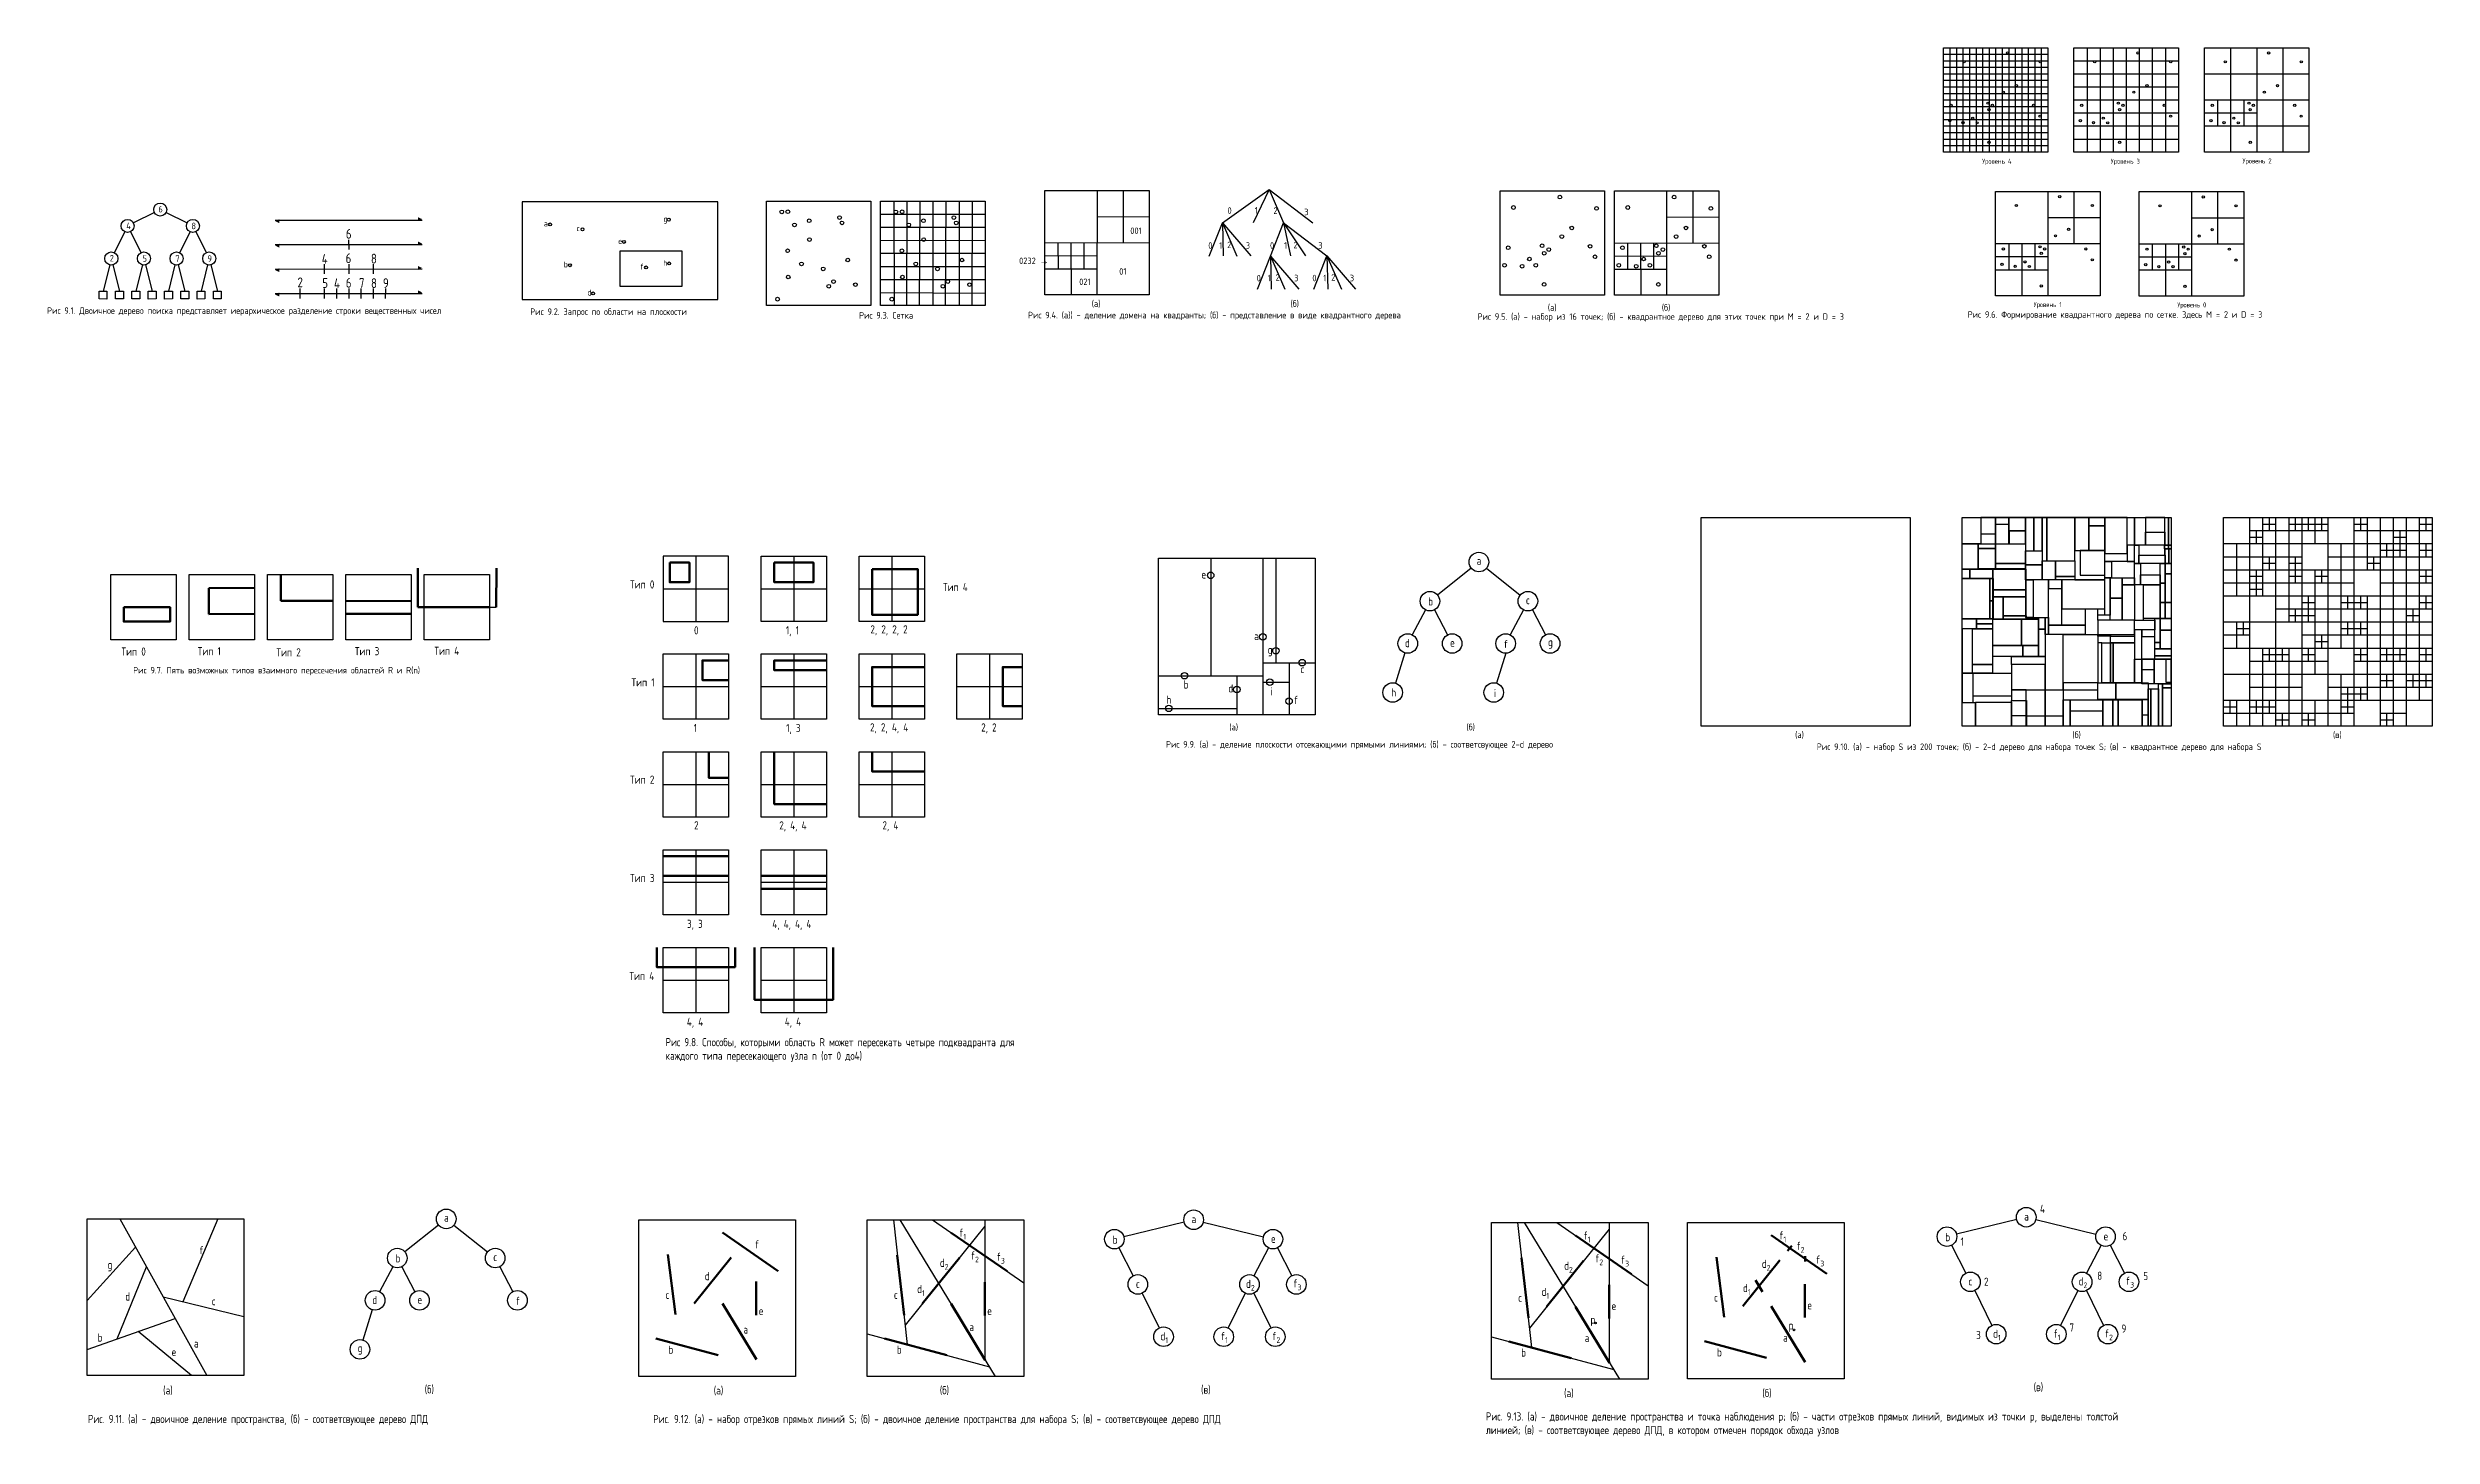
# Model space of a CAD drawing. Header units: millimetres. Extents: x -345 to 6961, y -3860 to 396.
import ezdxf

# ---------------------------------------------------------------- set-up
doc = ezdxf.new("R2010")
doc.units = ezdxf.units.MM
doc.styles.add('ГОСТ 2.304', font='CS_Gost2304.shx')

msp = doc.modelspace()

# ---------------------------------------------------------------- texts
at = {"ltscale": 100, "attachment_point": 1, "style": 'ГОСТ 2.304'}
for s, insert, char_height, width in [('Уровень 4', (5581.9, 55.8), 15, 101.293), ('Уровень 3', (5975.9, 55.7), 15, 101.293), ('Уровень 2', (6379.7, 56.8), 15, 101.293), ('4', (-104.1, -140.1), 20, 6.016), ('6', (-5.9, -88.7), 20, 6.016), ('8', (95.3, -140.1), 20, 6.016), ('a', (1175.1, -133.6), 18, 6.827), ('g', (1541.5, -119.2), 18, 6.827), ('0', (3269.8, -93.1), 20, 6.016), ('1', (3353, -92.3), 20, 6.016), ('2', (3410.5, -93.3), 20, 6.016), ('3', (3505, -97.1), 20, 6.016), ('6', (568.6, -159), 30, 9.024), ('c', (1275, -148.1), 18, 6.827), ('e', (1402.7, -187.2), 18, 6.827), ('001', (2972, -154.8), 20, 6.016), ('0', (3210.9, -200.1), 20, 6.016), ('1', (3244.3, -199.9), 20, 6.016), ('2', (3268.9, -198.1), 20, 6.016), ('3', (3325.8, -200), 20, 6.016), ('0', (3400, -199.9), 20, 6.016), ('1', (3443.3, -199.7), 20, 6.016), ('2', (3471.9, -198.7), 20, 6.016), ('3', (3547.8, -199.8), 20, 6.016), ('2', (-154.8, -239), 20, 6.016), ('5', (-54.3, -239.7), 20, 6.016), ('7', (46.3, -240.1), 20, 20.219), ('9', (144.5, -240), 20, 6.016), ('4', (494.8, -235.8), 30, 9.024), ('6', (567.9, -233.9), 30, 9.024), ('8', (645.4, -235.3), 30, 9.024), ('b', (1236.1, -259), 18, 6.827), ('f', (1469.9, -265.9), 18, 6.827), ('h', (1541, -254.2), 18, 6.827), ('0232 {\\fArial|b0|i0|c0|p0;→}', (2631.3, -247), 20, 104.076), ('01', (2938, -279.3), 20, 6.016), ('2', (420.4, -307.9), 30, 9.024), ('5', (496.4, -310.1), 30, 9.024), ('4', (532.2, -310.9), 30, 9.024), ('6', (568.3, -309.2), 30, 9.024), ('7', (608.7, -310.1), 30, 9.024), ('8', (645.5, -310.4), 30, 9.024), ('9', (682.2, -310.3), 30, 9.024), ('d', (1308.5, -345.3), 18, 6.827), ('021', (2815.5, -311.2), 20, 6.016), ('0', (3359.1, -299.9), 20, 6.016), ('1', (3392.5, -299.7), 20, 6.016), ('2', (3417.1, -297.9), 20, 6.016), ('3', (3474.1, -299.8), 20, 6.016), ('0', (3529.7, -299.8), 20, 6.016), ('1', (3563.1, -299.6), 20, 6.016), ('2', (3587.6, -297.8), 20, 6.016), ('3', (3644.6, -299.7), 20, 6.016), ('Рис 9.1. Двоичное дерево поиска представляет иерархическое разделение строки вещественных чисел', (-346.8, -399.6), 20, 1556.834), ('Рис 9.2. Запрос по области на плоскости', (1133.4, -402.8), 20, 549.093), ('Рис 9.3. Сетка', (2140.9, -414.1), 20, 277.838), ('Рис 9.4. (а)) - деление домена на квадранты; (б) - представление в виде квадрантного дерева', (2658.5, -413.3), 20, 1267.708), ('(а)', (2853.7, -378.3), 20, 39.61), ('(б)', (3462.7, -378.3), 20, 39.61), ('Рис 9.5. (a) - набор из 16 точек; (б) - квадрантное дерево для этих точек при М = 2 и D = 3', (4035.8, -417.8), 20, 1213.944), ('(а)', (4251.1, -390.3), 20, 39.61), ('(б)', (4600.4, -390.2), 20, 39.61), ('Рис 9.6. Формирование квадрантного дерева по сетке. Здесь M = 2 и D = 3', (5537.4, -411.5), 20, 984.258), ('Уровень 1', (5739.7, -383.7), 15, 101.293), ('Уровень 0', (6179.7, -384.5), 15, 101.293), ('Тип 0', (1439.1, -1236.5), 25, 150.997), ('e', (3189.7, -1205.8), 25, 7.178), ('a', (4033.2, -1163.8), 25, 7.178), ('Тип 4', (2397.8, -1244.5), 25, 150.997), ('b', (3884.7, -1288.5), 25, 7.178), ('c', (4183.9, -1284.5), 25, 7.178), ('0', (1635.2, -1377.1), 25, 25), ('1, 1', (1916.7, -1376.8), 25, 50.521), ('2, 2, 2, 2', (2175.7, -1374.2), 25, 147.021), ('Тип 0', (-118.9, -1442.1), 25, 150.997), ('Тип 1', (114.5, -1441), 25, 150.997), ('Тип 2', (355.9, -1444.4), 25, 150.997), ('Тип 3', (596.1, -1441), 25, 150.997), ('Тип 4', (839.8, -1439.9), 25, 150.997), ('a', (3351.5, -1394.6), 25, 7.178), ('g', (3392.9, -1436.5), 25, 7.178), ('d', (3813.4, -1416.2), 25, 7.178), ('e', (3951.6, -1415), 25, 7.178), ('f', (4116.1, -1419.1), 25, 7.178), ('g', (4251.8, -1413.1), 25, 7.178), ('Рис 9.7. Пять возможных типов взаимного пересечения областей R и R(n) ', (-83.1, -1501.8), 20, 959.933), ('c', (3493.2, -1495.9), 25, 7.178), ('Тип 1', (1443.7, -1536.6), 25, 150.997), ('h', (3083.1, -1589.8), 25, 7.178), ('b', (3135.1, -1543.1), 25, 7.178), ('d', (3272.4, -1555), 25, 7.178), ('i', (3400.6, -1564.1), 25, 7.178), ('f', (3473.4, -1590.4), 25, 7.178), ('h', (3771.6, -1567.2), 25, 7.178), ('i', (4086, -1569.7), 25, 7.178), ('1', (1634.6, -1676.4), 25, 25), ('1, 3', (1917.6, -1676.6), 25, 55.505), ('2, 2, 4, 4', (2174.6, -1674.5), 25, 147.021), ('2, 2', (2515.1, -1674.7), 25, 78.833), ('(а)', (3275.3, -1676.3), 20, 39.61), ('(б)', (4001.8, -1676.2), 20, 39.61), ('Рис 9.9. (а) - деление плоскости отсекающими прямыми линиями; (б) - соответсвующее 2-d дерево', (3081.2, -1729), 20, 1323.004), ('(а)', (5008.8, -1699.9), 20, 39.61), ('Рис 9.10. (а) - набор S из 200 точек; (б) - 2-d дерево для набора точек S; (в) - квадрантное дерево для набора S', (5075.3, -1736.4), 20, 1999.501), ('(б)', (5858.1, -1699.8), 20, 39.61), ('(в)', (6656.6, -1700), 20, 39.61), ('Тип 2', (1439.3, -1834.8), 25, 150.997), ('2', (1635.5, -1974.8), 25, 42.944), ('2, 4, 4', (1896.5, -1975), 25, 147.021), ('2, 4', (2212.6, -1974.9), 25, 87.805), ('Тип 3', (1439.2, -2136.1), 25, 150.997), ('3, 3', (1613.8, -2276.8), 25, 77.038), ('4, 4, 4, 4', (1875.1, -2277.4), 25, 147.021), ('Тип 4', (1437.4, -2436.6), 25, 150.997), ('4, 4', (1613.3, -2577.2), 25, 98.571), ('4, 4', (1913.3, -2576.8), 25, 98.571), ('Рис 9.8. Способы, которыми область R может пересекать четыре подквадранта для каждого типа пересекающего узла n (от 0 до4) ', (1548, -2639.4), 25, 1151.888), ('a', (869.3, -3177.3), 25, 7.178), ('a', (3159.6, -3181.7), 25, 7.178), ('a', (5710.5, -3173.9), 25, 7.178), ('4', (5758.9, -3150.4), 25, 7.178), ('f', (119.7, -3277.2), 25, 7.178), ('f', (1822.1, -3259), 25, 7.178), ('\\A1;f{\\H0.70x;\\S^ 1;}', (2447.6, -3223.4), 25, 36.686), ('b', (2918.1, -3244.8), 25, 7.178), ('e', (3402.8, -3242.1), 25, 7.178), ('\\A1;f{\\H0.70x;\\S^ 1;}', (4360.3, -3232.2), 25, 36.686), ('\\A1;f{\\H0.70x;\\S^ 1;}', (4960.2, -3231.8), 25, 36.686), ('\\A1;f{\\H0.70x;\\S^ 2;}', (5012.9, -3263.9), 25, 26.761), ('b', (5469, -3237), 25, 7.178), ('1', (5515.7, -3250.8), 25, 7.178), ('e', (5953.7, -3234.3), 25, 7.178), ('6', (6011.8, -3234.1), 25, 7.178), ('g', (-161.9, -3321.6), 25, 7.178), ('b', (720.8, -3301.9), 25, 7.178), ('c', (1020, -3297.9), 25, 7.178), ('d', (1668.2, -3356.5), 25, 7.178), ('\\A1;d{\\H0.70x;\\S^ 2;}', (2388.5, -3315.9), 25, 49.048), ('\\A1;f{\\H0.70x;\\S^ 2;}', (2483.4, -3293.3), 25, 26.761), ('\\A1;f{\\H0.70x;\\S^ 3;}', (2562.5, -3297.2), 25, 38.104), ('\\A1;d{\\H0.70x;\\S^ 2;}', (4301.2, -3324.7), 25, 49.048), ('\\A1;f{\\H0.70x;\\S^ 2;}', (4396.1, -3302), 25, 26.761), ('\\A1;f{\\H0.70x;\\S^ 3;}', (4475.2, -3306), 25, 38.104), ('\\A1;d{\\H0.70x;\\S^ 2;}', (4906.8, -3319), 25, 49.048), ('\\A1;f{\\H0.70x;\\S^ 3;}', (5072.9, -3305.7), 25, 38.104), ('8', (5934.4, -3355.3), 25, 7.178), ('5', (6075.6, -3356.1), 25, 7.178), ('d', (-107.4, -3419.1), 25, 7.178), ('d', (649.5, -3429.6), 25, 7.178), ('f', (1089.2, -3432.5), 25, 7.178), ('c', (1547.6, -3413.9), 25, 7.178), ('c', (2247.6, -3413.9), 25, 7.178), ('\\A1;d{\\H0.70x;\\S^ 1;}', (2319, -3396.2), 25, 43.465), ('c', (2989, -3380.5), 25, 7.178), ('\\A1;d{\\H0.70x;\\S^ 2;}', (3326.5, -3380.2), 25, 42.357), ('\\A1;f{\\H0.70x;\\S^ 3;}', (3471.5, -3378.7), 25, 29.242), ('c', (4160.2, -3422.7), 25, 7.178), ('\\A1;d{\\H0.70x;\\S^ 1;}', (4231.7, -3404.9), 25, 43.465), ('c', (4760.2, -3422.1), 25, 7.178), ('\\A1;d{\\H0.70x;\\S^ 1;}', (4849, -3393.1), 25, 43.465), ('c', (5539.9, -3372.6), 25, 7.178), ('2', (5587.5, -3373.7), 25, 7.178), ('\\A1;d{\\H0.70x;\\S^ 2;}', (5877.4, -3372.4), 25, 42.357), ('\\A1;f{\\H0.70x;\\S^ 3;}', (6022.3, -3370.9), 25, 29.242), ('c', (157.5, -3433.3), 25, 7.178), ('e', (787.7, -3428.4), 25, 7.178), ('e', (1833.5, -3463.1), 25, 7.178), ('e', (2533.5, -3463.1), 25, 7.178), ('p', (4381.7, -3489.6), 25, 7.178), ('e', (4446.1, -3447.9), 25, 7.178), ('e', (5046.1, -3445.8), 25, 7.178), ('b', (-192, -3544.8), 25, 7.178), ('a', (103.2, -3563), 25, 7.178), ('a', (1786.6, -3520.1), 25, 7.178), ('a', (2479, -3512.6), 25, 7.178), ('\\A1;d{\\H0.70x;\\S^ 1;}', (3064.3, -3540.9), 25, 52.902), ('\\A1;f{\\H0.70x;\\S^ 1;}', (3249.5, -3540.4), 25, 29.242), ('\\A1;f{\\H0.70x;\\S^ 2;}', (3406.9, -3540.2), 25, 29.242), ('a', (4364.2, -3546.2), 25, 7.178), ('a', (4971.8, -3545.1), 25, 7.178), ('p', (4989.3, -3507.6), 25, 7.178), ('3', (5563.5, -3537.2), 25, 7.178), ('\\A1;d{\\H0.70x;\\S^ 1;}', (5615.2, -3533), 25, 52.902), ('\\A1;f{\\H0.70x;\\S^ 1;}', (5800.4, -3532.6), 25, 29.242), ('7', (5849.1, -3514), 25, 7.178), ('\\A1;f{\\H0.70x;\\S^ 2;}', (5957.8, -3532.4), 25, 29.242), ('9', (6008.6, -3517.2), 25, 7.178), ('e', (34.5, -3589), 25, 7.178), ('g', (604.8, -3577.1), 25, 7.178), ('b', (1556.9, -3581.9), 25, 7.178), ('b', (2256.9, -3581.9), 25, 7.178), ('b', (4169.5, -3590.7), 25, 7.178), ('b', (4769.5, -3590.1), 25, 7.178), ('(а)', (8.8, -3706.5), 25, 7.178), ('(б)', (810.2, -3703.6), 25, 7.178), ('(а)', (1695.7, -3706.9), 25, 7.178), ('(б)', (2388.4, -3706.3), 25, 7.178), ('(в)', (3188.7, -3704.5), 25, 7.178), ('(а)', (4301, -3715), 25, 7.178), ('(б)', (4908.4, -3715), 25, 7.178), ('(в)', (5739.6, -3696.7), 25, 7.178), ('Рис. 9.11. (а) - двоичное деление пространства, (б) - соответсвующее дерево ДПД', (-221.6, -3794.3), 25, 1981.806), ('Рис. 9.12. (а) - набор отрезков прямых линий S; (б) - двоичное деление пространства для набора S; (в) - соответсвующее дерево ДПД', (1510.3, -3794.5), 25, 1981.806), ('Рис. 9.13. (а) - двоичное деление пространства и точка наблюдения p; (б) - части отрезков прямых линий, видимых из точки p, выделены толстой линией; (в) - соответсвующее дерево ДПД, в котором отмечен порядок обхода узлов', (4061.2, -3786.7), 25, 1981.806)]:
    msp.add_mtext(s, dxfattribs=dict(at, insert=insert, char_height=char_height, width=width))
at = {"ltscale": 100, "char_height": 15, "width": 14.624, "attachment_point": 1, "style": 'ГОСТ 2.304'}
for insert, rotation in [((367.5, -125), 270), ((786.9, -139.5), 90), ((367.5, -200), 270), ((787, -214.4), 90), ((367.4, -275), 270), ((786.9, -289.2), 90), ((367.4, -350), 270), ((786.9, -364.1), 90)]:
    msp.add_mtext('{\\fArial|b0|i0|c0|p0;▼}', dxfattribs=dict(at, insert=insert, rotation=rotation))

# ---------------------------------------------------------------- linework, layer by layer
at = {"ltscale": 100}
for p, q in [((5463.1, 376.4), (5783.1, 376.4)), ((5483.1, 396.4), (5483.1, 76.4)), ((5503.1, 396.4), (5503.1, 76.4)), ((5523.1, 396.4), (5523.1, 76.4)), ((5543.1, 396.4), (5543.1, 76.4)), ((5563.1, 396.4), (5563.1, 76.4)), ((5583.1, 396.4), (5583.1, 76.4)), ((5603.1, 396.4), (5603.1, 76.4)), ((5623.1, 396.4), (5623.1, 76.4)), ((5643.1, 396.4), (5643.1, 76.4)), ((5663.1, 396.4), (5663.1, 76.4)), ((5683.1, 396.4), (5683.1, 76.4)), ((5703.1, 396.4), (5703.1, 76.4)), ((5723.1, 396.4), (5723.1, 76.4)), ((5743.1, 396.4), (5743.1, 76.4)), ((5763.1, 396.4), (5763.1, 76.4)), ((5903.1, 396.4), (5903.1, 76.4)), ((5943.1, 396.4), (5943.1, 76.4)), ((5983.1, 396.4), (5983.1, 76.4)), ((6023.1, 396.4), (6023.1, 76.4)), ((6063.1, 396.4), (6063.1, 76.4)), ((6103.1, 396.4), (6103.1, 76.4)), ((6143.1, 396.4), (6143.1, 76.4)), ((6343.1, 396.4), (6343.1, 76.4)), ((6423.1, 396.4), (6423.1, 76.4)), ((6503.1, 396.4), (6503.1, 76.4)), ((5463.1, 356.4), (5783.1, 356.4)), ((5463.1, 336.4), (5783.1, 336.4)), ((5463.1, 316.4), (5783.1, 316.4)), ((5463.1, 296.4), (5783.1, 296.4)), ((5863.1, 356.4), (6183.1, 356.4)), ((5863.1, 316.4), (6183.1, 316.4)), ((6263.1, 316.4), (6583.1, 316.4)), ((5463.1, 276.4), (5783.1, 276.4)), ((5463.1, 256.4), (5783.1, 256.4)), ((5463.1, 236.4), (5783.1, 236.4)), ((5863.1, 276.4), (6183.1, 276.4)), ((5863.1, 236.4), (6183.1, 236.4)), ((6263.1, 236.4), (6583.1, 236.4)), ((6303.1, 236.4), (6303.1, 156.4)), ((6383.1, 236.4), (6383.1, 156.4)), ((5463.1, 216.4), (5783.1, 216.4)), ((5463.1, 196.4), (5783.1, 196.4)), ((5463.1, 176.4), (5783.1, 176.4)), ((5463.1, 156.4), (5783.1, 156.4)), ((5863.1, 196.4), (6183.1, 196.4)), ((5863.1, 156.4), (6183.1, 156.4)), ((6263.1, 196.4), (6423.1, 196.4)), ((6263.1, 156.4), (6583.1, 156.4)), ((5463.1, 136.4), (5783.1, 136.4)), ((5463.1, 116.4), (5783.1, 116.4)), ((5463.1, 96.4), (5783.1, 96.4)), ((5863.1, 116.4), (6183.1, 116.4)), ((2870, -41.2), (2869.4, -361.2)), ((2950, -41.2), (2950, -201.2)), ((3254, -140.3), (3396.9, -38.4)), ((3396.9, -38.4), (3348.3, -140.2)), ((3396.9, -38.4), (3441.4, -140.3)), ((3396.9, -38.4), (3530.7, -140.2)), ((4615, -42.3), (4614.4, -362.3)), ((4695, -42.3), (4695, -202.3)), ((5783.1, -44.1), (5783.1, -364.1)), ((5863.1, -44.1), (5863.1, -204.1)), ((6223.1, -44.8), (6223.1, -364.8)), ((6303.1, -44.8), (6303.1, -204.8)), ((-17.9, -108.9), (-82.1, -141)), ((17.9, -108.9), (82.1, -141)), ((352.2, -132.2), (802.2, -132.2)), ((2207.1, -113.9), (2527.1, -113.9)), ((2247.1, -73.9), (2248.6, -393.9)), ((2287.1, -73.9), (2286.4, -393.9)), ((2327.1, -73.9), (2324.8, -393.9)), ((2367.1, -73.9), (2367, -393.9)), ((2407.1, -73.9), (2405.1, -393.9)), ((2447.1, -73.9), (2447.9, -393.9)), ((2487.1, -73.9), (2486.7, -393.9)), ((2870, -121.2), (3030, -122)), ((3213.9, -242.2), (3254, -140.3)), ((3254, -140.3), (3256.5, -242.1)), ((3254, -140.3), (3298.5, -242.2)), ((3254, -140.3), (3341, -242.1)), ((3401.3, -242.2), (3441.4, -140.3)), ((3441.4, -140.3), (3463, -242.1)), ((3441.4, -140.3), (3508.2, -242.1)), ((3441.4, -140.3), (3574.3, -242.1)), ((4615, -122.3), (4775, -123.1)), ((5783.1, -124.1), (5943.1, -124.1)), ((6223.1, -124.8), (6383.1, -124.8)), ((-108.9, -167.8), (-141.1, -232)), ((-91.1, -167.8), (-58.9, -232)), ((91.1, -167.8), (58.9, -232)), ((108.9, -167.8), (141.1, -232)), ((352.2, -207.2), (802.2, -207.1)), ((577.1, -192.2), (577.2, -222.2)), ((2207.1, -153.9), (2527.1, -153.4)), ((2207.1, -193.9), (2527.1, -194.3)), ((2710, -201.2), (3030, -201.4)), ((2750, -201.2), (2750.7, -281.1)), ((2790, -201.2), (2791.1, -361.1)), ((2830, -201.2), (2829.6, -281.2)), ((4455, -202.3), (4775, -202.5)), ((4495, -202.3), (4495.6, -282.3)), ((4535, -202.3), (4536.1, -362.3)), ((4575, -202.3), (4574.6, -282.3)), ((5623.1, -204.1), (5943.1, -204.1)), ((5663.1, -204.1), (5663.1, -284.1)), ((5703.1, -204.1), (5703.1, -364.1)), ((5743.1, -204.1), (5743.1, -284.1)), ((6063.1, -204.8), (6383.1, -204.8)), ((6103.1, -204.8), (6103.1, -284.8)), ((6143.1, -204.8), (6143.1, -364.8)), ((6183.1, -204.8), (6183.1, -284.8)), ((-154.9, -269.3), (-175, -349.9)), ((-145.1, -269.3), (-125, -349.9)), ((-54.9, -269.3), (-75, -349.9)), ((-45.1, -269.3), (-25, -349.9)), ((45.1, -269.3), (25, -349.9)), ((54.9, -269.3), (75, -349.9)), ((145.1, -269.3), (125, -349.9)), ((154.9, -269.3), (175, -349.9)), ((352.2, -282.2), (802.2, -282)), ((502.2, -267.2), (502, -297.2)), ((577.2, -267.2), (577.2, -297.2)), ((652.2, -267.2), (652.1, -297.2)), ((2207.1, -233.9), (2527.1, -234)), ((2207.1, -273.9), (2527.1, -274)), ((2710, -241.2), (2870, -241)), ((2710, -281.2), (2870, -281.4)), ((3361.3, -344), (3401.3, -242.2)), ((3401.3, -242.2), (3403.8, -344)), ((3401.3, -242.2), (3445.8, -344)), ((3401.3, -242.2), (3488.4, -343.9)), ((3534.2, -343.9), (3574.3, -242.1)), ((3574.3, -242.1), (3576.8, -343.9)), ((3574.3, -242.1), (3618.8, -343.9)), ((3574.3, -242.1), (3661.4, -343.8)), ((4455, -242.3), (4615, -242.1)), ((4455, -282.3), (4615, -282.5)), ((5623.1, -244.1), (5783.1, -244.1)), ((5623.1, -284.1), (5783.1, -284.1)), ((6063.1, -244.8), (6223.1, -244.8)), ((6063.1, -284.8), (6223.1, -284.8)), ((352.2, -357.2), (802.2, -356.8)), ((427.2, -342.2), (427.3, -372.2)), ((502.2, -342.2), (502.1, -372.2)), ((539.7, -342.2), (539.6, -372.2)), ((577.2, -342.2), (577.3, -372.2)), ((614.7, -342.2), (614.7, -372.2)), ((652.2, -342.2), (651.9, -372.2)), ((689.7, -342.2), (689.5, -372.2)), ((2207.1, -313.9), (2527.1, -313.7)), ((2207.1, -353.9), (2527.1, -355.6)), ((5622.9, -1095.2), (5577.7, -1095.2)), ((5622.9, -1064.1), (5663.8, -1064.1)), ((5622.9, -1124.5), (5622.9, -1095.2)), ((6401, -1043.8), (6401, -1683.8)), ((6401, -1083.8), (6641, -1083.8)), ((6421, -1083.8), (6421, -1123.8)), ((6441, -1043.8), (6441, -1283.8)), ((6441, -1063.8), (6481, -1063.8)), ((6461, -1043.8), (6461, -1083.8)), ((6481, -1043.8), (6481, -1683.8)), ((6521, -1043.8), (6521, -1363.8)), ((6521, -1063.8), (6641, -1063.8)), ((6541, -1043.8), (6541, -1083.8)), ((6561, -1043.8), (6561, -1683.8)), ((6581, -1043.8), (6581, -1083.8)), ((6601, -1043.8), (6601, -1123.8)), ((6621, -1043.8), (6621, -1083.8)), ((6641, -1043.8), (6641, -1683.8)), ((6721, -1043.8), (6721, -1683.8)), ((6721, -1063.8), (6761, -1063.8)), ((6721, -1083.8), (6961, -1083.8)), ((6741, -1043.8), (6741, -1083.8)), ((6761, -1043.8), (6761, -1203.8)), ((6801, -1043.8), (6801, -1683.8)), ((6841, -1043.8), (6841, -1683.8)), ((6861, -1083.8), (6861, -1163.8)), ((6881, -1043.8), (6881, -1683.8)), ((6921, -1043.8), (6921, -1603.8)), ((6921, -1063.8), (6961, -1063.8)), ((6941, -1043.8), (6941, -1083.8)), ((1640.9, -1162), (1640.9, -1362)), ((1940.9, -1162), (1940.9, -1362)), ((2240.9, -1162), (2240.9, -1362)), ((3218.2, -1168.7), (3218.2, -1528.7)), ((3378.2, -1168.7), (3378.2, -1648.7)), ((3418.2, -1168.7), (3418.2, -1488.7)), ((5577.7, -1124.5), (5521, -1124.5)), ((6321, -1123.8), (6961, -1123.8)), ((6321, -1163.8), (6561, -1163.8)), ((6361, -1123.8), (6361, -1283.8)), ((6401, -1103.8), (6441, -1103.8)), ((6461, -1163.8), (6461, -1203.8)), ((6541, -1163.8), (6541, -1243.8)), ((6641, -1163.8), (6961, -1163.8)), ((6681, -1123.8), (6681, -1443.8)), ((6781, -1163.8), (6781, -1203.8)), ((6801, -1143.8), (6881, -1143.8)), ((6821, -1123.8), (6821, -1163.8)), ((6841, -1103.8), (6881, -1103.8)), ((6921, -1143.8), (6961, -1143.8)), ((6941, -1123.8), (6941, -1163.8)), ((4016.6, -1199), (3913.5, -1281.5)), ((4063.5, -1199), (4166.6, -1281.5)), ((5865.8, -1234.4), (5957.3, -1234.4)), ((5957.3, -1234.4), (5957.3, -1228.4)), ((6321, -1203.8), (6961, -1203.8)), ((6401, -1223.8), (6441, -1223.8)), ((6421, -1203.8), (6421, -1283.8)), ((6441, -1183.8), (6481, -1183.8)), ((6521, -1183.8), (6561, -1183.8)), ((6521, -1223.8), (6561, -1223.8)), ((6601, -1203.8), (6601, -1523.8)), ((6601, -1223.8), (6641, -1223.8)), ((6621, -1203.8), (6621, -1243.8)), ((6761, -1183.8), (6801, -1183.8)), ((6921, -1223.8), (6961, -1223.8)), ((6941, -1203.8), (6941, -1243.8)), ((1540.9, -1262), (1740.9, -1262)), ((1840.9, -1262), (2040.9, -1262)), ((2140.9, -1262), (2340.9, -1262)), ((6321, -1243.8), (6721, -1243.8)), ((6321, -1283.8), (6961, -1283.8)), ((6401, -1263.8), (6441, -1263.8)), ((6561, -1303.8), (6601, -1303.8)), ((6581, -1283.8), (6581, -1363.8)), ((6681, -1303.8), (6761, -1303.8)), ((6701, -1283.8), (6701, -1323.8)), ((6741, -1283.8), (6741, -1323.8)), ((6761, -1283.8), (6761, -1603.8)), ((6801, -1243.8), (6961, -1243.8)), ((6921, -1303.8), (6961, -1303.8)), ((6941, -1283.8), (6941, -1323.8)), ((1009.3, -1318.9), (1029.3, -1318.9)), ((3876.1, -1326.8), (3835.9, -1403.4)), ((3904, -1326.8), (3944.1, -1403.4)), ((4176.1, -1326.8), (4135.9, -1403.4)), ((4204, -1326.8), (4244.1, -1403.4)), ((5936.4, -1358.9), (5936.4, -1323.2)), ((5957.3, -1343.1), (5936.4, -1343.1)), ((6321, -1363.8), (6961, -1363.8)), ((6361, -1363.8), (6361, -1443.8)), ((6361, -1383.8), (6401, -1383.8)), ((6381, -1363.8), (6381, -1403.8)), ((6481, -1323.8), (6961, -1323.8)), ((6521, -1343.8), (6601, -1343.8)), ((6541, -1323.8), (6541, -1363.8)), ((6681, -1383.8), (6761, -1383.8)), ((6701, -1363.8), (6701, -1403.8)), ((6741, -1363.8), (6741, -1403.8)), ((6881, -1343.8), (6921, -1343.8)), ((6901, -1323.8), (6901, -1363.8)), ((3813.2, -1458.6), (3784.6, -1551.6)), ((4122.3, -1459.9), (4094.1, -1551.6)), ((5948.9, -1427.7), (5936.4, -1427.7)), ((6321, -1403.8), (6401, -1403.8)), ((6321, -1443.8), (6961, -1443.8)), ((6441, -1443.8), (6441, -1683.8)), ((6461, -1443.8), (6461, -1483.8)), ((6501, -1443.8), (6501, -1483.8)), ((6521, -1443.8), (6521, -1683.8)), ((6561, -1403.8), (6961, -1403.8)), ((6581, -1443.8), (6581, -1483.8)), ((6601, -1423.8), (6641, -1423.8)), ((6621, -1403.8), (6621, -1443.8)), ((6741, -1443.8), (6741, -1483.8)), ((6821, -1443.8), (6821, -1483.8)), ((6861, -1443.8), (6861, -1483.8)), ((6941, -1443.8), (6941, -1483.8)), ((1640.9, -1462), (1640.9, -1662)), ((1940.9, -1462), (1940.9, -1662)), ((2240.9, -1462), (2240.9, -1662)), ((2540.9, -1462), (2540.9, -1662)), ((3058.2, -1528.7), (3378.2, -1528.7)), ((3298.2, -1528.7), (3298.2, -1648.7)), ((3378.2, -1488.7), (3538.2, -1488.7)), ((3458.2, -1488.7), (3458.2, -1648.7)), ((5672, -1493.9), (5672, -1470)), ((6070.7, -1478.3), (6109, -1478.3)), ((6321, -1523.8), (6961, -1523.8)), ((6401, -1483.8), (6641, -1483.8)), ((6441, -1463.8), (6521, -1463.8)), ((6561, -1463.8), (6601, -1463.8)), ((6681, -1523.8), (6681, -1683.8)), ((6721, -1463.8), (6761, -1463.8)), ((6721, -1483.8), (6961, -1483.8)), ((6801, -1463.8), (6881, -1463.8)), ((6821, -1523.8), (6821, -1563.8)), ((6901, -1523.8), (6901, -1563.8)), ((6921, -1463.8), (6961, -1463.8)), ((6941, -1523.8), (6941, -1563.8)), ((1540.9, -1562), (1740.9, -1562)), ((1840.9, -1562), (2040.9, -1562)), ((2140.9, -1562), (2340.9, -1562)), ((2440.9, -1562), (2640.9, -1562)), ((3378.2, -1548.7), (3458.2, -1548.7)), ((6321, -1603.8), (6961, -1603.8)), ((6341, -1603.8), (6341, -1643.8)), ((6361, -1603.8), (6361, -1683.8)), ((6401, -1563.8), (6561, -1563.8)), ((6421, -1603.8), (6421, -1643.8)), ((6461, -1603.8), (6461, -1643.8)), ((6601, -1603.8), (6601, -1683.8)), ((6641, -1563.8), (6961, -1563.8)), ((6681, -1583.8), (6761, -1583.8)), ((6701, -1563.8), (6701, -1643.8)), ((6741, -1563.8), (6741, -1603.8)), ((6801, -1543.8), (6841, -1543.8)), ((6881, -1543.8), (6961, -1543.8)), ((3058.2, -1628.7), (3298.2, -1628.7)), ((5717.7, -1651.2), (5672, -1651.2)), ((6321, -1623.8), (6361, -1623.8)), ((6321, -1643.8), (6721, -1643.8)), ((6401, -1623.8), (6481, -1623.8)), ((6481, -1663.8), (6521, -1663.8)), ((6501, -1643.8), (6501, -1683.8)), ((6561, -1663.8), (6601, -1663.8)), ((6581, -1643.8), (6581, -1683.8)), ((6681, -1623.8), (6721, -1623.8)), ((6801, -1643.8), (6881, -1643.8)), ((6801, -1663.8), (6841, -1663.8)), ((6821, -1643.8), (6821, -1683.8)), ((1640.9, -1762), (1640.9, -1962)), ((1940.9, -1762), (1940.9, -1962)), ((2240.9, -1762), (2240.9, -1962)), ((1540.9, -1862), (1740.9, -1862)), ((1840.9, -1862), (2040.9, -1862)), ((2140.9, -1862), (2340.9, -1862)), ((1640.9, -2062), (1640.9, -2262)), ((1940.9, -2062), (1940.9, -2262)), ((1540.9, -2162), (1740.9, -2162)), ((1840.9, -2162), (2040.9, -2162)), ((1640.9, -2362), (1640.9, -2562)), ((1940.9, -2362), (1940.9, -2562)), ((1540.9, -2462), (1740.9, -2462)), ((1840.9, -2462), (2040.9, -2462)), ((-123.9, -3193.7), (143.1, -3673.7)), ((176.1, -3193.7), (69.6, -3447.9)), ((852.7, -3212.4), (749.5, -3294.9)), ((899.5, -3212.4), (1002.7, -3294.9)), ((1546.1, -3196.3), (1546.1, -3196.3)), ((1546.1, -3196.3), (1546.1, -3196.3)), ((2246.1, -3196.3), (2288.4, -3579.1)), ((2266.1, -3196.3), (2558.2, -3676.3)), ((2366.1, -3196.3), (2646.1, -3196.3)), ((2366.1, -3196.3), (2646.1, -3390)), ((2526.1, -3196.3), (2526.1, -3623.4)), ((2646.1, -3196.3), (2646.1, -3390)), ((3136.9, -3203.4), (2952.3, -3248.6)), ((3195.2, -3203.4), (3379.8, -3248.6)), ((4158.7, -3205), (4201.1, -3587.9)), ((4178.7, -3205), (4470.9, -3685)), ((4278.7, -3205), (4558.7, -3205)), ((4278.7, -3205), (4558.7, -3398.7)), ((4438.7, -3205), (4438.7, -3632.2)), ((4558.7, -3205), (4558.7, -3398.7)), ((4758.7, -3204.4), (4758.7, -3204.4)), ((4758.7, -3204.4), (4758.7, -3204.4)), ((5687.8, -3195.6), (5503.2, -3240.8)), ((5746.1, -3195.6), (5930.6, -3240.8)), ((-223.9, -3443.7), (-75.7, -3280.3)), ((2526.1, -3216.3), (2281.8, -3519.7)), ((2937, -3282.4), (2981.2, -3367.9)), ((3395.1, -3282.4), (3350.9, -3367.9)), ((3422.7, -3282.4), (3466.9, -3367.9)), ((4438.7, -3225), (4194.5, -3528.5)), ((5487.9, -3274.6), (5532.1, -3360.1)), ((5946, -3274.6), (5901.8, -3360.1)), ((5973.6, -3274.6), (6017.8, -3360.1)), ((-131.6, -3561.3), (-42.1, -3340.6)), ((712.2, -3340.2), (672, -3416.8)), ((740.1, -3340.2), (780.2, -3416.8)), ((1040.1, -3340.2), (1080.2, -3416.8)), ((256.1, -3493.7), (9.3, -3433.2)), ((3008.2, -3421.4), (3060.7, -3527.9)), ((3323.9, -3421.4), (3271.4, -3527.9)), ((3350.4, -3421.4), (3402.8, -3527.9)), ((5559.1, -3413.6), (5611.6, -3520.1)), ((5874.8, -3413.6), (5822.3, -3520.1)), ((5901.3, -3413.6), (5953.7, -3520.1)), ((-223.9, -3593.7), (45.9, -3499)), ((649.3, -3472), (620.7, -3565)), ((96.1, -3673.7), (-68.1, -3539)), ((2166.1, -3546.3), (2540.3, -3646.8)), ((4078.7, -3555), (4452.9, -3655.5)), ((256.1, -3673.7), (143.1, -3673.7))]:
    msp.add_line(p, q, dxfattribs=at)
at = {"lineweight": 70, "ltscale": 100}
for p, q in [((368.9, -1218.9), (369, -1298.9)), ((788.9, -1198.9), (789.3, -1318.9)), ((1029.3, -1318.9), (1029.9, -1199)), ((288.9, -1258.9), (148.9, -1260.4)), ((148.9, -1260.4), (148.9, -1340.4)), ((369, -1298.9), (528.9, -1298.9)), ((568.9, -1298.9), (768.9, -1300.2)), ((148.9, -1340.4), (288.9, -1339.3)), ((568.9, -1338.9), (768.9, -1339.3)), ((789.3, -1318.9), (1009.3, -1318.9)), ((1540.9, -2082.1), (1740.9, -2082.1)), ((1540.9, -2142), (1740.9, -2142)), ((1840.9, -2142), (2040.9, -2142)), ((1840.9, -2182), (2040.9, -2182)), ((1722.6, -3235.4), (1893.5, -3353.6)), ((2423.4, -3236), (2594.3, -3354.2)), ((4336.1, -3244.7), (4507, -3362.9)), ((4935.3, -3243.5), (5106.2, -3361.7)), ((4998.7, -3275.9), (4985.9, -3291.9)), ((1555.1, -3303.1), (1578.2, -3487)), ((1749.4, -3311.6), (1635.6, -3452.9)), ((2258, -3304.5), (2279.1, -3488.4)), ((2448.2, -3313), (2334.4, -3454.4)), ((4170.7, -3313.3), (4191.7, -3497.2)), ((4360.9, -3321.8), (4247.1, -3463.1)), ((4767.8, -3311.2), (4790.9, -3495.1)), ((4962.1, -3319.7), (4848.3, -3461.1)), ((5039.2, -3308.4), (5039.2, -3324.3)), ((1826.1, -3385.9), (1826.1, -3488.3)), ((2526.1, -3387.3), (2526.1, -3489.7)), ((4438.7, -3396.1), (4438.7, -3498.5)), ((4887.2, -3381.7), (4908.7, -3417)), ((5038.7, -3394), (5038.7, -3496.4)), ((1722.3, -3452.9), (1826.9, -3624.8)), ((2423.1, -3454.4), (2527.7, -3626.3)), ((4335.8, -3463.2), (4440.4, -3635)), ((4935, -3461.1), (5039.6, -3633)), ((1518.1, -3560.2), (1708.9, -3611.5)), ((2218.9, -3560.5), (2409.8, -3611.7)), ((4131.6, -3569.2), (4322.4, -3620.5)), ((4730.7, -3568.4), (4921.6, -3619.7))]:
    msp.add_line(p, q, dxfattribs=at)
at = {"ltscale": 100}
for points in [[(5463.1, 396.4), (5783.1, 396.4), (5783.1, 76.4), (5463.1, 76.4)], [(5863.1, 396.4), (6183.1, 396.4), (6183.1, 76.4), (5863.1, 76.4)], [(6263.1, 396.4), (6583.1, 396.4), (6583.1, 76.4), (6263.1, 76.4)], [(2710, -41.2), (3030, -41.2), (3030, -361.2), (2710, -361.2)], [(4105, -42.3), (4425, -42.3), (4425, -362.3), (4105, -362.3)], [(4455, -42.3), (4775, -42.3), (4775, -362.3), (4455, -362.3)], [(5623.1, -44.1), (5943.1, -44.1), (5943.1, -364.1), (5623.1, -364.1)], [(6063.1, -44.8), (6383.1, -44.8), (6383.1, -364.8), (6063.1, -364.8)], [(1108.3, -376), (1708.3, -376), (1708.3, -76.2), (1108.3, -76.2)], [(1857.1, -73.9), (2177.1, -73.9), (2177.1, -393.9), (1857.1, -393.9)], [(2207.1, -73.9), (2527.1, -73.9), (2527.1, -393.9), (2207.1, -393.9)], [(1408.9, -226.4), (1597.8, -226.4), (1597.8, -335.7), (1408.9, -335.7)], [(-187, -349.8), (-164, -350), (-164, -374), (-187, -373.8)], [(-137, -349.9), (-113, -349.9), (-113, -373.9), (-137, -373.9)], [(-87, -349.9), (-63, -349.9), (-63, -373.9), (-87, -373.9)], [(-37, -350), (-13, -349.9), (-13, -373.9), (-37, -374)], [(13, -350), (37, -349.9), (37, -373.9), (13, -374)], [(63, -349.9), (87, -349.9), (87, -373.9), (63, -373.9)], [(113, -350), (137, -349.9), (137, -373.9), (113, -374)], [(163, -349.8), (187, -349.9), (187, -373.9), (163, -373.8)], [(4721, -1043.8), (5361, -1043.8), (5361, -1683.8), (4721, -1683.8)], [(5521, -1043.8), (6161, -1043.8), (6161, -1683.8), (5521, -1683.8)], [(5622.9, -1043.8), (5577.7, -1043.8), (5577.7, -1124.5), (5622.9, -1124.5)], [(5663.8, -1043.8), (5622.9, -1043.8), (5622.9, -1124.7), (5663.8, -1124.7)], [(5714.9, -1043.8), (5663.8, -1043.8), (5663.8, -1084.3), (5714.9, -1084.3)], [(5714.9, -1084.3), (5664.4, -1084.3), (5664.4, -1124.2), (5714.9, -1124.2)], [(5739.9, -1043.8), (5714.9, -1043.8), (5714.9, -1145.4), (5739.9, -1145.4)], [(5765.4, -1043.8), (5739.9, -1043.8), (5739.9, -1146), (5765.4, -1146)], [(5779.8, -1043.8), (5765.4, -1043.8), (5765.4, -1176.3), (5779.8, -1176.3)], [(5865.4, -1043.8), (5779.8, -1043.8), (5779.8, -1176.3), (5865.4, -1176.3)], [(5909, -1043.8), (5865.4, -1043.8), (5865.4, -1144.4), (5909, -1144.4)], [(5957.3, -1043.8), (5909, -1043.8), (5909, -1069.4), (5957.3, -1069.4)], [(5957.3, -1069.4), (5909, -1069.4), (5909, -1144.4), (5957.3, -1144.4)], [(6026.1, -1043.8), (5957.3, -1043.8), (5957.3, -1153.9), (6026.1, -1153.9)], [(6048.7, -1128.8), (6026.1, -1128.8), (6026.1, -1043.8), (6048.7, -1043.8)], [(6082.4, -1128.8), (6048.7, -1128.8), (6048.7, -1043.8), (6082.4, -1043.8)], [(6141.1, -1043.8), (6082.4, -1043.8), (6082.4, -1089), (6141.1, -1089)], [(6082.4, -1089), (6141.1, -1089), (6141.1, -1128.8), (6082.4, -1128.8)], [(6152.3, -1128.8), (6141.1, -1128.8), (6141.1, -1043.8), (6152.3, -1043.8)], [(6161, -1128.8), (6152.3, -1128.8), (6152.3, -1043.8), (6161, -1043.8)], [(6321, -1043.8), (6961, -1043.8), (6961, -1683.8), (6321, -1683.8)], [(1540.9, -1362), (1740.9, -1362), (1740.9, -1162), (1540.9, -1162)], [(1840.9, -1162), (2040.9, -1162), (2040.9, -1362), (1840.9, -1362)], [(2140.9, -1162), (2340.9, -1162), (2340.9, -1362), (2140.9, -1362)], [(3058.2, -1168.7), (3538.2, -1168.7), (3538.2, -1648.7), (3058.2, -1648.7)], [(5521, -1124.5), (5569.4, -1124.5), (5569.4, -1201.6), (5521, -1201.6)], [(5569.4, -1124.5), (5622.6, -1124.5), (5622.6, -1138.5), (5569.4, -1138.5)], [(5569.4, -1138.5), (5622.6, -1138.5), (5622.6, -1201.2), (5569.4, -1201.2)], [(5622.9, -1124.7), (5714.4, -1124.7), (5714.4, -1184.6), (5622.9, -1184.6)], [(5714.9, -1145.4), (5765.4, -1145.4), (5765.4, -1189.2), (5714.9, -1189.2)], [(5957.3, -1144.4), (5882.3, -1144.4), (5882.3, -1220.1), (5957.3, -1220.1)], [(6025.7, -1178.3), (5957.3, -1178.3), (5957.3, -1153.9), (6025.7, -1153.9)], [(6048.7, -1128.8), (6025.7, -1128.8), (6025.7, -1178.3), (6048.7, -1178.3)], [(6062.2, -1184.5), (6048.7, -1184.5), (6048.7, -1128.8), (6062.2, -1128.8)], [(6141.1, -1128.8), (6062.2, -1128.8), (6062.2, -1158.8), (6141.1, -1158.8)], [(6143, -1184.5), (6062.2, -1184.5), (6062.2, -1158.8), (6143, -1158.8)], [(6152.3, -1139.4), (6140.9, -1139.4), (6140.9, -1128.8), (6152.3, -1128.8)], [(6153.3, -1185.2), (6142.7, -1185.2), (6142.7, -1139.8), (6153.3, -1139.8)], [(6161, -1139.4), (6152.3, -1139.4), (6152.3, -1128.8), (6161, -1128.8)], [(6161, -1185.2), (6153.3, -1185.2), (6153.3, -1139.4), (6161, -1139.4)], [(-151.1, -1218.9), (48.9, -1218.9), (48.9, -1418.9), (-151.1, -1418.9)], [(88.9, -1218.9), (288.9, -1218.9), (288.9, -1418.9), (88.9, -1418.9)], [(328.9, -1218.9), (528.9, -1218.9), (528.9, -1418.9), (328.9, -1418.9)], [(568.9, -1218.9), (768.9, -1218.9), (768.9, -1418.9), (568.9, -1418.9)], [(808.9, -1218.9), (1008.9, -1218.9), (1008.9, -1418.9), (808.9, -1418.9)], [(5521, -1201.6), (5543.9, -1201.6), (5543.9, -1230.3), (5521, -1230.3)], [(5521, -1230.3), (5605.1, -1230.3), (5605.1, -1354.7), (5521, -1354.7)], [(5543.9, -1201.6), (5614.6, -1201.6), (5614.6, -1230.3), (5543.9, -1230.3)], [(5605.1, -1230.3), (5615.2, -1230.3), (5615.2, -1299.2), (5605.1, -1299.2)], [(5614.6, -1201.6), (5715.5, -1201.6), (5715.5, -1265.8), (5614.6, -1265.8)], [(5622.9, -1184.6), (5714.8, -1184.6), (5714.8, -1201.2), (5622.9, -1201.2)], [(5714.9, -1189.2), (5765.4, -1189.2), (5765.4, -1234.4), (5714.9, -1234.4)], [(5715.5, -1234.4), (5738.4, -1234.4), (5738.4, -1349.8), (5715.5, -1349.8)], [(5785.4, -1234.4), (5738.4, -1234.4), (5738.4, -1349.8), (5785.4, -1349.8)], [(5765.4, -1176.3), (5806.8, -1176.3), (5806.8, -1234.4), (5765.4, -1234.4)], [(5826.1, -1234.4), (5785.4, -1234.4), (5785.4, -1261.8), (5826.1, -1261.8)], [(5806.8, -1176.3), (5865.3, -1176.3), (5865.3, -1224.9), (5806.8, -1224.9)], [(5806.8, -1224.9), (5865.8, -1224.9), (5865.8, -1234.4), (5806.8, -1234.4)], [(5957.3, -1234.4), (5826.1, -1234.4), (5826.1, -1323.2), (5957.3, -1323.2)], [(5957.3, -1178.3), (5977.8, -1178.3), (5977.8, -1228.4), (5957.3, -1228.4)], [(5957.3, -1228.4), (5973.6, -1228.4), (5973.6, -1343.1), (5957.3, -1343.1)], [(5973.6, -1228.4), (6010.3, -1228.4), (6010.3, -1290.5), (5973.6, -1290.5)], [(6048.7, -1178.3), (5977.8, -1178.3), (5977.8, -1228.4), (6048.7, -1228.4)], [(6010.3, -1228.4), (6048.7, -1228.4), (6048.7, -1249.7), (6010.3, -1249.7)], [(6067.2, -1249.7), (6048.7, -1249.7), (6048.7, -1184.5), (6067.2, -1184.5)], [(6126.7, -1184.5), (6067.2, -1184.5), (6067.2, -1219.9), (6126.7, -1219.9)], [(6126.7, -1249.7), (6067.2, -1249.7), (6067.2, -1219.9), (6126.7, -1219.9)], [(6143, -1245.4), (6126.7, -1245.4), (6126.7, -1184.5), (6143, -1184.5)], [(6161, -1216.4), (6142.3, -1216.4), (6142.3, -1185.2), (6161, -1185.2)], [(6161, -1304.3), (6142.3, -1304.3), (6142.3, -1216.4), (6161, -1216.4)], [(5605.1, -1299.2), (5615.8, -1299.2), (5615.8, -1354.5), (5605.1, -1354.5)], [(5614.6, -1265.8), (5715.5, -1265.8), (5715.5, -1287.1), (5614.6, -1287.1)], [(5614.6, -1287.1), (5646.4, -1287.1), (5646.4, -1355.1), (5614.6, -1355.1)], [(5646.4, -1287.1), (5715.5, -1287.1), (5715.5, -1345.5), (5646.4, -1345.5)], [(5785.4, -1261.8), (5825.3, -1261.8), (5825.3, -1373.4), (5785.4, -1373.4)], [(5973.6, -1290.5), (6010.3, -1290.5), (6010.3, -1358.9), (5973.6, -1358.9)], [(6010.3, -1249.7), (6048.7, -1249.7), (6048.7, -1358.9), (6010.3, -1358.9)], [(6075.7, -1249.7), (6048.7, -1249.7), (6048.7, -1358.9), (6075.7, -1358.9)], [(6126.7, -1353.5), (6075.7, -1353.5), (6075.7, -1249.7), (6126.7, -1249.7)], [(6143, -1304.6), (6126.7, -1304.6), (6126.7, -1245.4), (6143, -1245.4)], [(6143, -1353.5), (6127.1, -1353.5), (6127.1, -1304.6), (6143, -1304.6)], [(6161, -1353.5), (6143, -1353.5), (6143, -1304.3), (6161, -1304.3)], [(5521, -1354.7), (5564.7, -1354.7), (5564.7, -1384.5), (5521, -1384.5)], [(5521, -1520.6), (5551.9, -1520.6), (5551.9, -1384.5), (5521, -1384.5)], [(5551.9, -1384.5), (5613.6, -1384.5), (5613.6, -1494), (5551.9, -1494)], [(5564.7, -1354.7), (5613.6, -1354.7), (5613.6, -1369.6), (5564.7, -1369.6)], [(5564.7, -1369.6), (5613.6, -1369.6), (5613.6, -1384.5), (5564.7, -1384.5)], [(5614.6, -1355.1), (5702.8, -1355.1), (5702.8, -1435.7), (5614.6, -1435.7)], [(5646.4, -1345.5), (5716.6, -1345.5), (5716.6, -1355.6), (5646.4, -1355.6)], [(5754.6, -1435.7), (5702.8, -1435.7), (5702.8, -1355.1), (5754.6, -1355.1)], [(5716.6, -1349.8), (5754.6, -1349.8), (5754.6, -1355.1), (5716.6, -1355.1)], [(5754.6, -1349.8), (5775.3, -1349.8), (5775.3, -1386.4), (5754.6, -1386.4)], [(5775.3, -1470), (5754.6, -1470), (5754.6, -1386.4), (5775.3, -1386.4)], [(5775.3, -1349.8), (5785.4, -1349.8), (5785.4, -1402.3), (5775.3, -1402.3)], [(5785.4, -1373.4), (5897.1, -1373.4), (5897.1, -1402.3), (5785.4, -1402.3)], [(5826.1, -1323.2), (5897.1, -1323.2), (5897.1, -1373.4), (5826.1, -1373.4)], [(5936.4, -1402.3), (6048.7, -1402.3), (6048.7, -1358.9), (5936.4, -1358.9)], [(6048.7, -1358.9), (6110.8, -1358.9), (6110.8, -1387.9), (6048.7, -1387.9)], [(6070.7, -1387.9), (6048.7, -1387.9), (6048.7, -1478.3), (6070.7, -1478.3)], [(6110.8, -1387.9), (6070.7, -1387.9), (6070.7, -1408.1), (6110.8, -1408.1)], [(6126.7, -1426.9), (6110.8, -1426.9), (6110.8, -1353.5), (6126.7, -1353.5)], [(6161, -1389), (6126.7, -1389), (6126.7, -1353.5), (6161, -1353.5)], [(5614.6, -1435.7), (5706.7, -1435.7), (5706.7, -1470), (5614.6, -1470)], [(5754.6, -1470), (5706.7, -1470), (5706.7, -1435.7), (5754.6, -1435.7)], [(5775.3, -1572), (5829.6, -1572), (5829.6, -1402.3), (5775.3, -1402.3)], [(5936.4, -1550.8), (5829.6, -1550.8), (5829.6, -1402.3), (5936.4, -1402.3)], [(5936.4, -1402.3), (5975.5, -1402.3), (5975.5, -1407.9), (5936.4, -1407.9)], [(5975.5, -1550.1), (5948.9, -1550.1), (5948.9, -1427.7), (5975.5, -1427.7)], [(6048.7, -1427.8), (5975.5, -1427.8), (5975.5, -1407.9), (6048.7, -1407.9)], [(5983.5, -1550.1), (5975.5, -1550.1), (5975.5, -1427.8), (5983.5, -1427.8)], [(6048.7, -1550.1), (5983.5, -1550.1), (5983.5, -1427.8), (6048.7, -1427.8)], [(6126.7, -1446.8), (6110.8, -1446.8), (6110.8, -1426.9), (6126.7, -1426.9)], [(6161, -1467.3), (6110.8, -1467.3), (6110.8, -1446.8), (6161, -1446.8)], [(6161, -1446.8), (6126.7, -1446.8), (6126.7, -1389), (6161, -1389)], [(1540.9, -1462), (1740.9, -1462), (1740.9, -1662), (1540.9, -1662)], [(1840.9, -1462), (2040.9, -1462), (2040.9, -1662), (1840.9, -1662)], [(2140.9, -1462), (2340.9, -1462), (2340.9, -1662), (2140.9, -1662)], [(2440.9, -1462), (2640.9, -1462), (2640.9, -1662), (2440.9, -1662)], [(5521, -1611), (5554.5, -1611), (5554.5, -1520.6), (5521, -1520.6)], [(5551.9, -1494), (5613.6, -1494), (5613.6, -1520.6), (5551.9, -1520.6)], [(5554.5, -1520.6), (5672, -1520.6), (5672, -1591.8), (5554.5, -1591.8)], [(5672, -1470), (5775.3, -1470), (5775.3, -1493.9), (5672, -1493.9)], [(5672, -1572), (5775.3, -1572), (5775.3, -1493.9), (5672, -1493.9)], [(6070.7, -1550.1), (6048.7, -1550.1), (6048.7, -1478.3), (6070.7, -1478.3)], [(6109, -1553.4), (6070.7, -1553.4), (6070.7, -1478.3), (6109, -1478.3)], [(6109, -1478.3), (6070.7, -1478.3), (6070.7, -1509.2), (6109, -1509.2)], [(6161, -1553.4), (6109, -1553.4), (6109, -1477.6), (6161, -1477.6)], [(6161, -1477.6), (6110.8, -1477.6), (6110.8, -1467.3), (6161, -1467.3)], [(6161, -1477.6), (6144.5, -1477.6), (6144.5, -1548.1), (6161, -1548.1)], [(5717.1, -1572), (5672, -1572), (5672, -1604.4), (5717.1, -1604.4)], [(5717.7, -1683.8), (5672, -1683.8), (5672, -1604.4), (5717.7, -1604.4)], [(5775.1, -1683.8), (5717.1, -1683.8), (5717.1, -1572), (5775.1, -1572)], [(5829.9, -1683.8), (5775.1, -1683.8), (5775.1, -1572), (5829.9, -1572)], [(5936.4, -1550.8), (5829.9, -1550.8), (5829.9, -1572), (5936.4, -1572)], [(5851.9, -1683.8), (5829.9, -1683.8), (5829.9, -1602.8), (5851.9, -1602.8)], [(5951.5, -1683.8), (5851.9, -1683.8), (5851.9, -1602.8), (5951.5, -1602.8)], [(5951.5, -1683.8), (5851.9, -1683.8), (5851.9, -1602.8), (5951.5, -1602.8)], [(5991, -1601.6), (5936.4, -1601.6), (5936.4, -1550.8), (5991, -1550.8)], [(5982.3, -1683.8), (5951.5, -1683.8), (5951.5, -1602.9), (5982.3, -1602.9)], [(5998.3, -1683.8), (5982.3, -1683.8), (5982.3, -1602.9), (5998.3, -1602.9)], [(6090.7, -1601.6), (5991, -1601.6), (5991, -1550.1), (6090.7, -1550.1)], [(6072.5, -1683.8), (5998.3, -1683.8), (5998.3, -1602.5), (6072.5, -1602.5)], [(6090.7, -1683.8), (6072.5, -1683.8), (6072.5, -1601.6), (6090.7, -1601.6)], [(6090.7, -1569.2), (6121.6, -1569.2), (6121.6, -1553.4), (6090.7, -1553.4)], [(6098.7, -1683.8), (6090.7, -1683.8), (6090.7, -1569.2), (6098.7, -1569.2)], [(6121.6, -1683.8), (6098.7, -1683.8), (6098.7, -1569.2), (6121.6, -1569.2)], [(6134.4, -1683.8), (6121.6, -1683.8), (6121.6, -1553.4), (6134.4, -1553.4)], [(6161, -1566.2), (6134.4, -1566.2), (6134.4, -1553.4), (6161, -1553.4)], [(6161, -1683.8), (6134.4, -1683.8), (6134.4, -1566.2), (6161, -1566.2)], [(5561.9, -1683.8), (5521, -1683.8), (5521, -1611), (5561.9, -1611)], [(5672, -1683.8), (5561.9, -1683.8), (5561.9, -1609.7), (5672, -1609.7)], [(5829.9, -1683.8), (5717.7, -1683.8), (5717.7, -1651.2), (5829.9, -1651.2)], [(5951.5, -1683.8), (5851.9, -1683.8), (5851.9, -1636.8), (5951.5, -1636.8)], [(6090.7, -1683.8), (6072.5, -1683.8), (6072.5, -1648.1), (6090.7, -1648.1)], [(1540.9, -1762), (1740.9, -1762), (1740.9, -1962), (1540.9, -1962)], [(1840.9, -1762), (2040.9, -1762), (2040.9, -1962), (1840.9, -1962)], [(2140.9, -1762), (2340.9, -1762), (2340.9, -1962), (2140.9, -1962)], [(1540.9, -2062), (1740.9, -2062), (1740.9, -2262), (1540.9, -2262)], [(1840.9, -2062), (2040.9, -2062), (2040.9, -2262), (1840.9, -2262)], [(1540.9, -2362), (1740.9, -2362), (1740.9, -2562), (1540.9, -2562)], [(1840.9, -2362), (2040.9, -2362), (2040.9, -2562), (1840.9, -2562)], [(-223.9, -3193.7), (256.1, -3193.7), (256.1, -3673.7), (-223.9, -3673.7)], [(1466.1, -3196.3), (1946.1, -3196.3), (1946.1, -3676.3), (1466.1, -3676.3)], [(2166.1, -3196.3), (2646.1, -3196.3), (2646.1, -3676.3), (2166.1, -3676.3)], [(4078.7, -3205), (4558.7, -3205), (4558.7, -3685), (4078.7, -3685)], [(4678.7, -3204.4), (5158.7, -3204.4), (5158.7, -3684.4), (4678.7, -3684.4)]]:
    msp.add_lwpolyline(points, close=True, dxfattribs=at)
at = {"lineweight": 70, "ltscale": 100}
for points in [[(1560.9, -1182), (1620.9, -1182), (1620.9, -1242), (1560.9, -1242)], [(1880.9, -1182), (2000.9, -1182), (2000.9, -1242), (1880.9, -1242)], [(2180.9, -1202), (2320.9, -1202), (2320.9, -1342), (2180.9, -1342)], [(-111.9, -1318.7), (29.9, -1318.7), (29.9, -1362.8), (-111.9, -1362.8)]]:
    msp.add_lwpolyline(points, close=True, dxfattribs=at)
for points in [[(1740.9, -1482), (1660.9, -1482), (1660.9, -1542), (1740.9, -1542)], [(2040.9, -1482), (1880.9, -1482), (1880.9, -1512), (2040.9, -1512)], [(2340.9, -1502), (2180.9, -1502), (2180.9, -1622), (2340.9, -1622)], [(2640.9, -1502), (2580.9, -1502), (2580.9, -1622), (2640.9, -1622)], [(1680.9, -1762), (1680.9, -1842), (1740.9, -1842)], [(1880.9, -1762), (1880.9, -1922), (2040.9, -1922)], [(2180.9, -1762), (2180.9, -1822), (2340.9, -1822)], [(1761.1, -2362), (1761.1, -2422), (1520.9, -2422), (1520.9, -2362)], [(2061.1, -2362), (2061.1, -2522), (1820.9, -2522), (1820.9, -2362)]]:
    msp.add_lwpolyline(points, dxfattribs=at)
at = {"ltscale": 100}
for centre, radius in [((5659.4, 380.2), 3.43), ((6059.4, 380.2), 3.43), ((6459.4, 380.2), 3.43), ((5526.7, 352.9), 3.43), ((5759.6, 352.9), 3.43), ((5926.7, 352.9), 3.43), ((6159.6, 352.9), 3.43), ((6326.7, 352.9), 3.43), ((6559.6, 352.9), 3.43), ((5486.7, 220), 3.43), ((5599.3, 226.4), 3.43), ((5613, 220), 3.43), ((5646.6, 260), 3.43), ((5686.6, 279.9), 3.43), ((5739.4, 220), 3.43), ((5886.7, 220), 3.43), ((5999.3, 226.4), 3.43), ((6013, 220), 3.43), ((6046.6, 260), 3.43), ((6086.6, 279.9), 3.43), ((6139.4, 220), 3.43), ((6286.7, 220), 3.43), ((6399.3, 226.4), 3.43), ((6413, 220), 3.43), ((6446.6, 260), 3.43), ((6486.6, 279.9), 3.43), ((6539.4, 220), 3.43), ((5482.9, 172.7), 3.43), ((5523, 166.3), 3.43), ((5552.9, 180.3), 3.43), ((5566.6, 166.1), 3.43), ((5602.9, 206.2), 3.43), ((5759.3, 186.4), 3.43), ((5882.9, 172.7), 3.43), ((5923, 166.3), 3.43), ((5952.9, 180.3), 3.43), ((5966.6, 166.1), 3.43), ((6002.9, 206.2), 3.43), ((6159.3, 186.4), 3.43), ((6282.9, 172.7), 3.43), ((6323, 166.3), 3.43), ((6352.9, 180.3), 3.43), ((6366.6, 166.1), 3.43), ((6402.9, 206.2), 3.43), ((6559.3, 186.4), 3.43), ((5603.1, 106.4), 3.43), ((6003.1, 106.4), 3.43), ((6403.1, 106.4), 3.43), ((4288.1, -61.5), 5.67), ((4638.1, -61.5), 5.67), ((5819.4, -60.2), 3.43), ((6259.4, -61), 3.43), ((-100, -149.9), 20), ((0, -99.9), 20), ((100, -149.9), 20), ((1194.3, -145.3), 4.55), ((1557.6, -130.8), 4.55), ((1903.9, -107), 5.67), ((1922.7, -106.4), 5.67), ((1943.1, -147), 5.67), ((1988.2, -134.1), 5.67), ((2081.4, -124.4), 5.67), ((2088.6, -140.6), 5.67), ((2253.9, -107), 5.67), ((2272.7, -106.4), 5.67), ((2293.1, -147), 5.67), ((2338.2, -134.1), 5.67), ((2431.4, -124.4), 5.67), ((2438.6, -140.6), 5.67), ((4145.9, -93.5), 5.67), ((4400.6, -96.2), 5.67), ((4495.9, -93.5), 5.67), ((4750.6, -96.2), 5.67), ((5686.7, -87.5), 3.43), ((5919.6, -87.5), 3.43), ((6126.7, -88.3), 3.43), ((6359.6, -88.3), 3.43), ((1293.6, -160.4), 4.55), ((1420.3, -199.1), 4.55), ((1988.9, -192), 5.67), ((2338.9, -192), 5.67), ((4129.8, -217), 5.67), ((4233.6, -210.8), 5.67), ((4253.8, -222.6), 5.67), ((4294, -182.5), 5.67), ((4324.5, -156.3), 5.67), ((4380.7, -212.5), 5.67), ((4479.8, -217), 5.67), ((4583.6, -210.8), 5.67), ((4603.8, -222.6), 5.67), ((4644, -182.5), 5.67), ((4674.5, -156.3), 5.67), ((4730.7, -212.5), 5.67), ((5646.7, -220.5), 3.43), ((5759.3, -214.1), 3.43), ((5773, -220.4), 3.43), ((5806.6, -180.4), 3.43), ((5846.6, -160.5), 3.43), ((5899.4, -220.4), 3.43), ((6086.7, -221.2), 3.43), ((6199.3, -214.8), 3.43), ((6213, -221.2), 3.43), ((6246.6, -181.2), 3.43), ((6286.6, -161.3), 3.43), ((6339.4, -221.2), 3.43), ((-150, -249.9), 20), ((-50, -249.9), 20), ((50, -249.9), 20), ((150, -249.9), 20), ((1254.9, -270.4), 4.55), ((1488.6, -277.2), 4.55), ((1559.1, -265.1), 4.55), ((1922.1, -226.1), 5.67), ((1964.5, -266.6), 5.67), ((2031.2, -281.7), 5.67), ((2106.3, -254.5), 5.67), ((2272.1, -226.1), 5.67), ((2314.5, -266.6), 5.67), ((2381.2, -281.7), 5.67), ((2456.3, -254.5), 5.67), ((4118.5, -270.4), 5.67), ((4172.1, -273.5), 5.67), ((4194.7, -251.4), 5.67), ((4214, -270.7), 5.67), ((4240, -233.6), 5.67), ((4395.7, -244.5), 5.67), ((4468.5, -270.4), 5.67), ((4522.1, -273.5), 5.67), ((4544.7, -251.4), 5.67), ((4564, -270.7), 5.67), ((4590, -233.6), 5.67), ((4745.7, -244.5), 5.67), ((5642.9, -267.7), 3.43), ((5683, -274.1), 3.43), ((5712.9, -260.2), 3.43), ((5726.6, -274.3), 3.43), ((5762.9, -234.2), 3.43), ((5919.3, -254), 3.43), ((6082.9, -268.5), 3.43), ((6123, -274.9), 3.43), ((6152.9, -260.9), 3.43), ((6166.6, -275.1), 3.43), ((6202.9, -235), 3.43), ((6359.3, -254.8), 3.43), ((1326.2, -356.9), 4.55), ((1923.8, -306.6), 5.67), ((2047.9, -334.9), 5.67), ((2062.7, -320.7), 5.67), ((2129.7, -330), 5.67), ((2273.8, -306.6), 5.67), ((2397.9, -334.9), 5.67), ((2412.7, -320.7), 5.67), ((2479.7, -330), 5.67), ((4239.7, -329.4), 5.67), ((4589.7, -329.4), 5.67), ((5763.1, -334), 3.43), ((6203.1, -334.8), 3.43), ((1891.2, -374.5), 5.67), ((2241.2, -374.5), 5.67), ((4040, -1180.2), 30), ((3218.2, -1221), 10), ((3890, -1300.2), 30), ((4190, -1300.2), 30), ((3378.2, -1409.8), 10), ((3418.2, -1452.1), 10), ((3822, -1429.9), 30), ((3958.1, -1429.9), 30), ((4122, -1429.9), 30), ((4258.1, -1429.9), 30), ((3138.2, -1528.7), 10), ((3498.6, -1488.7), 10), ((3298.2, -1571), 10), ((3399.2, -1548.7), 10), ((3458.2, -1606.6), 10), ((3775.7, -1580.2), 30), ((4085.3, -1580.2), 30), ((3089.9, -1628.7), 10), ((876.1, -3193.7), 30), ((3166.1, -3196.3), 30), ((5716.9, -3188.5), 30), ((726.1, -3313.7), 30), ((1026.1, -3313.7), 30), ((2923.2, -3255.8), 30), ((3408.9, -3255.8), 30), ((5474.1, -3247.9), 30), ((5959.8, -3247.9), 30), ((5545.9, -3386.7), 30), ((5888, -3386.7), 30), ((6031.6, -3386.7), 30), ((658.1, -3443.3), 30), ((794.2, -3443.3), 30), ((1094.2, -3443.3), 30), ((2995, -3394.5), 30), ((3337.1, -3394.5), 30), ((3480.7, -3394.5), 30), ((611.8, -3593.7), 30), ((3073.9, -3554.8), 30), ((3258.2, -3554.8), 30), ((3416.1, -3554.8), 30), ((4397.2, -3512.7), 2.52), ((5005.4, -3533.8), 2.52), ((5624.8, -3547), 30), ((5809.1, -3547), 30), ((5967, -3547), 30)]:
    msp.add_circle(centre, radius, dxfattribs=at)

msp.set_redraw_order([(e.dxf.handle, doc.entitydb.next_handle()) for e in msp.query("TEXT MTEXT ATTDEF DIMENSION ARC_DIMENSION")])  # texts and dimensions are drawn at this point

doc.saveas('drawing.dxf')
